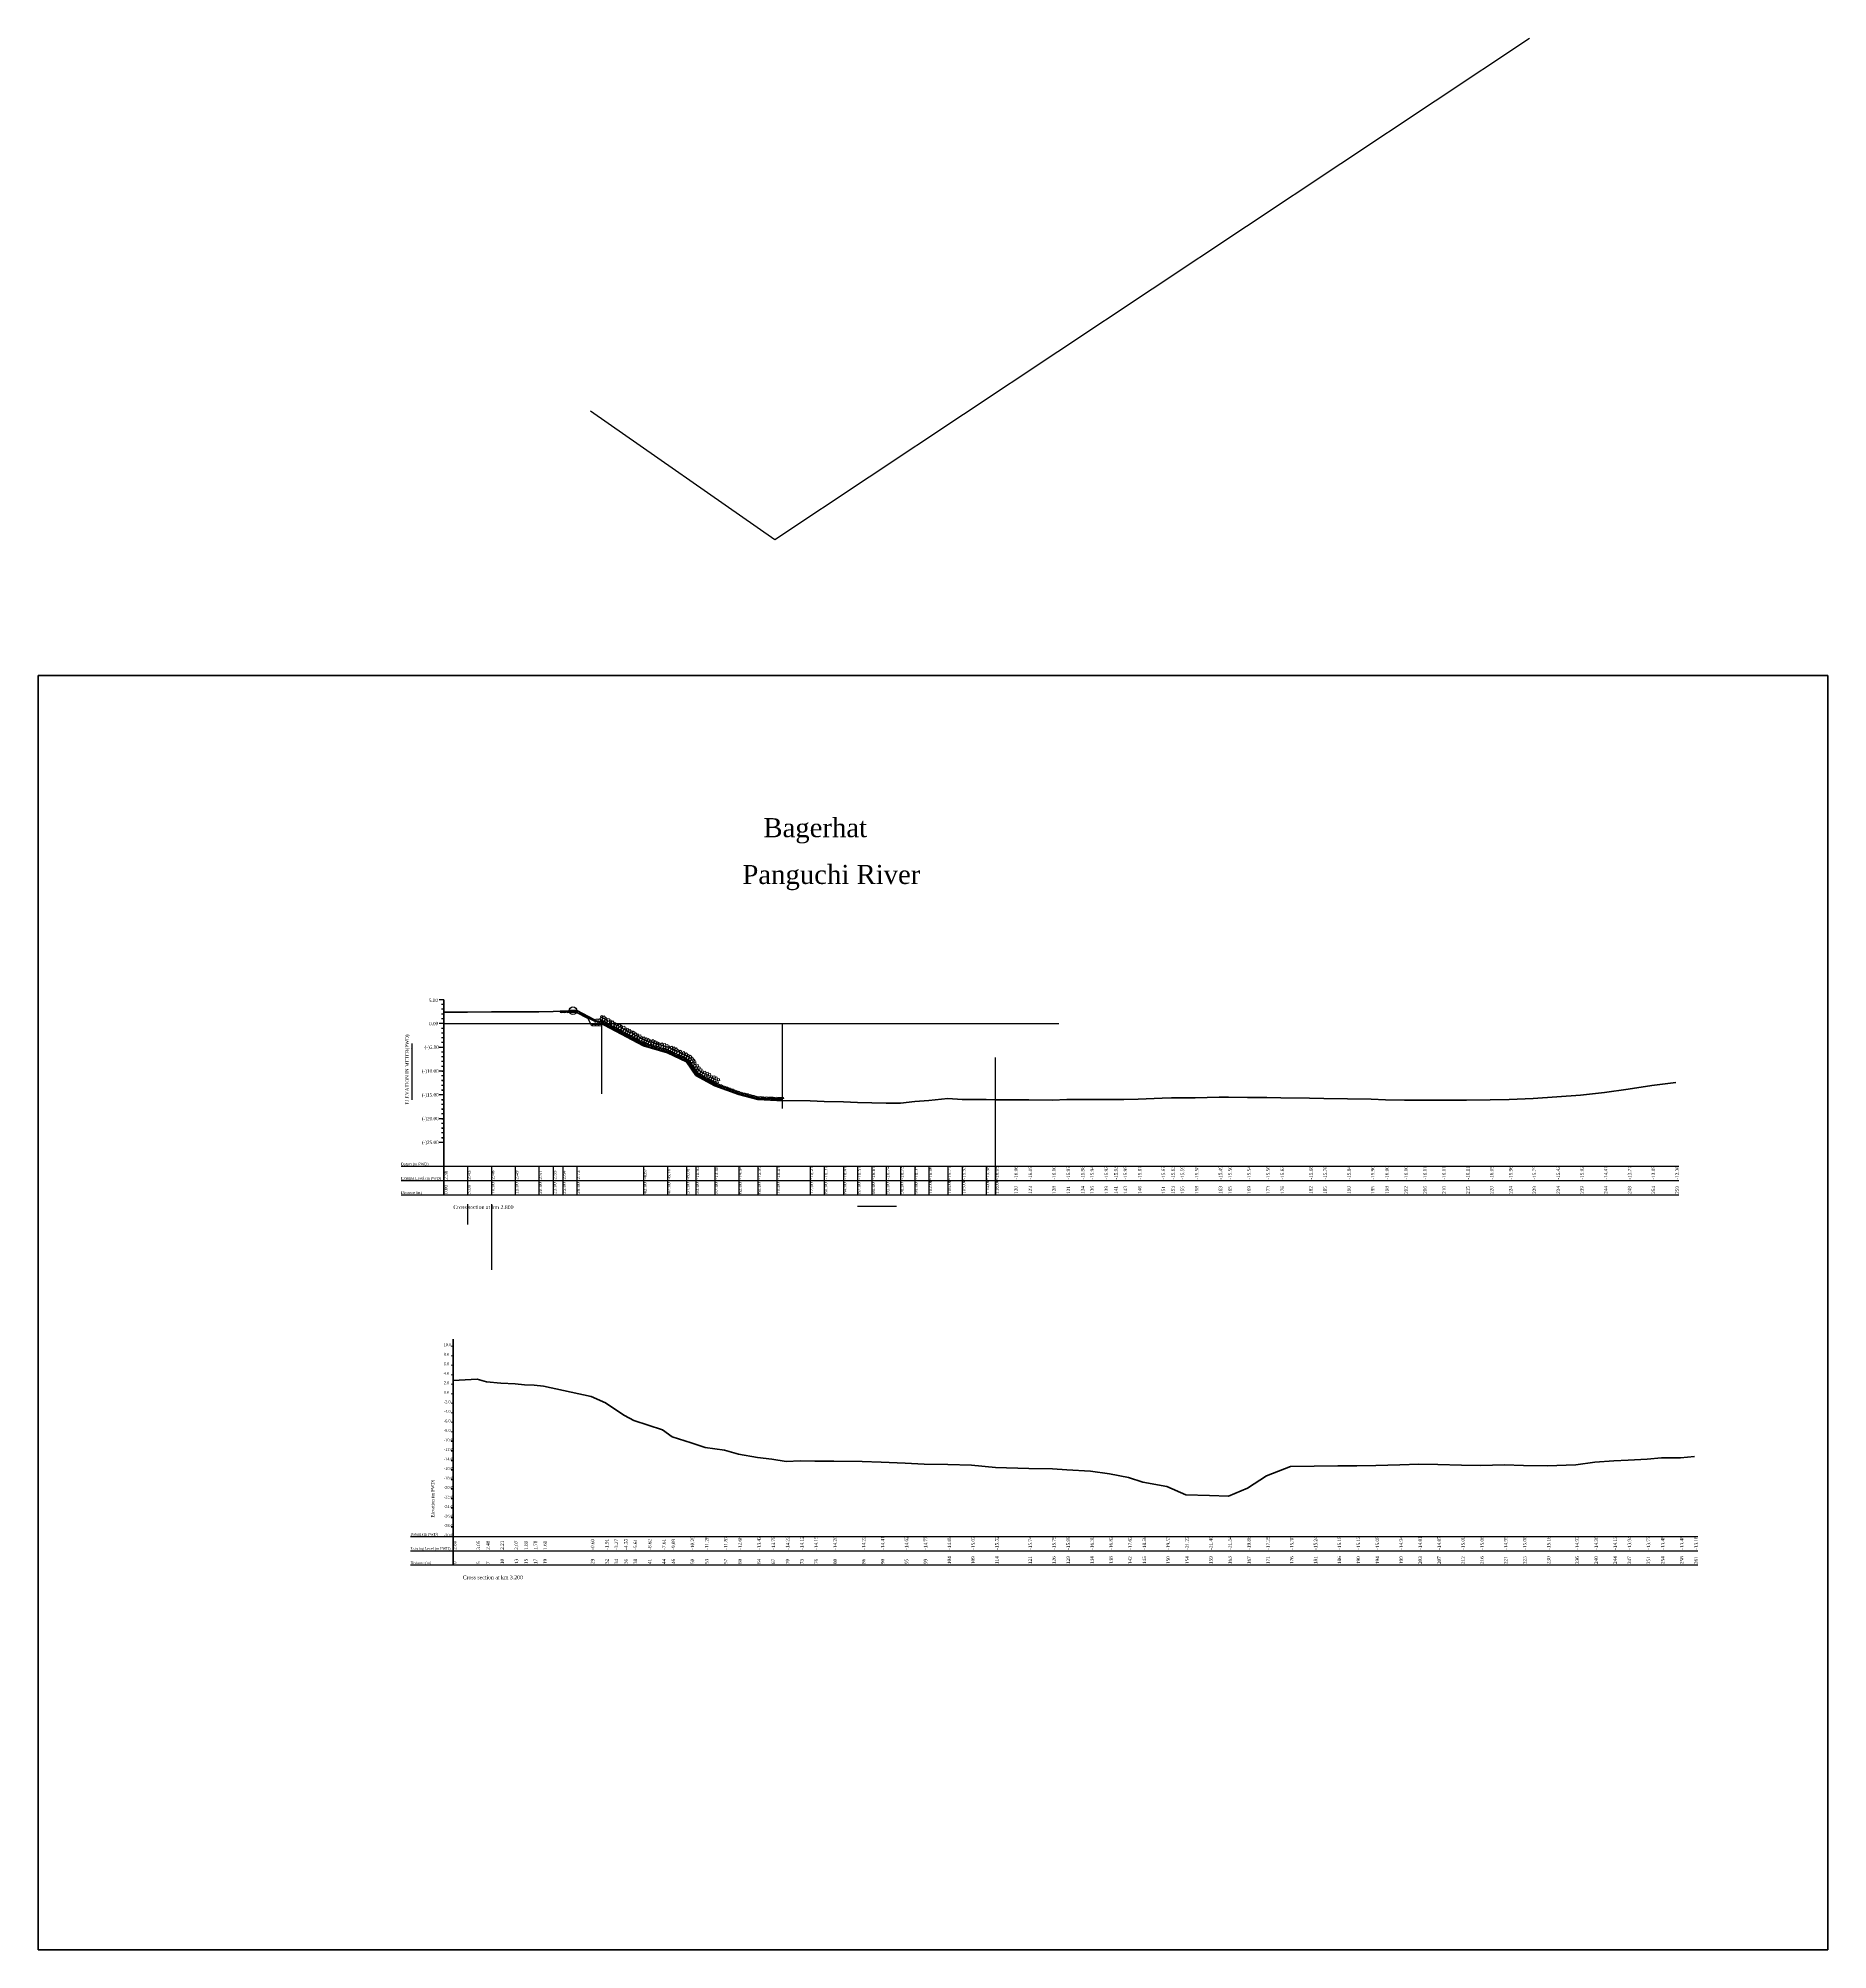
# Model space of a CAD drawing. Header units: metres. Extents: x -2434 to 11656, y -15288 to 8109.
# Drawn here: x 3647.2 to 4023.4, y -12483.2 to -12081.3 of the extents above; entities that cross this region are included whole.
import ezdxf

# ---------------------------------------------------------------- set-up
doc = ezdxf.new("R2010")
doc.units = ezdxf.units.M
doc.layers.add('Boundary', color=1, linetype='Continuous', lineweight=40)
doc.layers.add('LINE', color=7, linetype='Continuous')
doc.styles.get("Standard").update_dxf_attribs({"font": 'times.ttf'})
doc.dimstyles.get("Standard").update_dxf_attribs({"dimtxt": 0.5, "dimasz": 0.4075, "dimexe": 0.364, "dimexo": 0.219, "dimgap": 0.09, "dimtad": 0, "dimdec": 0, "dimlfac": 1000, "dimzin": 0, "dimdsep": 46, "dimtxsty": 'Standard', "dimcen": 0.09, "dimadec": 0, "dimazin": 0, "dimtfac": 1, "dimtdec": 0, "dimtofl": 0, "dimtmove": 0, "dimatfit": 3, "dimfxl": 1, "dimtolj": 1, "dimtzin": 0, "dimarcsym": 0})

msp = doc.modelspace()

# ---------------------------------------------------------------- linework, layer by layer
at = {"color": 0, "lineweight": -2}
for p, q in [((3732.440072, -12283.48989), (3731.440072, -12283.48989)), ((3732.440072, -12284.48989), (3731.940072, -12284.48989)), ((3732.440072, -12285.48989), (3731.940072, -12285.48989)), ((3732.440072, -12322.045188), (3732.440072, -12283.48989)), ((3732.440072, -12288.48989), (3731.440072, -12288.48989)), ((3732.440072, -12286.48989), (3731.940072, -12286.48989)), ((3732.440072, -12287.48989), (3731.940072, -12287.48989)), ((3732.440072, -12289.48989), (3731.940072, -12289.48989)), ((3732.440072, -12293.48989), (3731.440072, -12293.48989)), ((3732.440072, -12290.48989), (3731.940072, -12290.48989)), ((3732.440072, -12291.48989), (3731.940072, -12291.48989)), ((3732.440072, -12292.48989), (3731.940072, -12292.48989)), ((3732.440072, -12294.48989), (3731.940072, -12294.48989)), ((3732.440072, -12295.48989), (3731.940072, -12295.48989)), ((3732.440072, -12296.48989), (3731.940072, -12296.48989)), ((3732.440072, -12297.48989), (3731.940072, -12297.48989)), ((3732.440072, -12298.48989), (3731.440072, -12298.48989)), ((3732.440072, -12299.48989), (3731.940072, -12299.48989)), ((3732.440072, -12300.48989), (3731.940072, -12300.48989)), ((3732.440072, -12301.48989), (3731.940072, -12301.48989)), ((3732.440072, -12303.48989), (3731.440072, -12303.48989)), ((3732.440072, -12302.48989), (3731.940072, -12302.48989)), ((3732.440072, -12304.48989), (3731.940072, -12304.48989)), ((3732.440072, -12305.48989), (3731.940072, -12305.48989)), ((3732.440072, -12308.48989), (3731.440072, -12308.48989)), ((3732.440072, -12306.48989), (3731.940072, -12306.48989)), ((3732.440072, -12307.48989), (3731.940072, -12307.48989)), ((3732.440072, -12309.48989), (3731.940072, -12309.48989)), ((3732.440072, -12313.48989), (3731.440072, -12313.48989)), ((3732.440072, -12310.48989), (3731.940072, -12310.48989)), ((3732.440072, -12311.48989), (3731.940072, -12311.48989)), ((3732.440072, -12312.48989), (3731.940072, -12312.48989)), ((3723.440072, -12318.48989), (3992.090072, -12318.48989)), ((3723.440072, -12321.48989), (3992.090072, -12321.48989)), ((3723.440072, -12324.48989), (3992.090072, -12324.48989)), ((3725.416837, -12396.316405), (3996.066837, -12396.316405)), ((3725.416837, -12399.316405), (3996.066837, -12399.316405)), ((3725.416837, -12402.316405), (3996.066837, -12402.316405))]:
    msp.add_line(p, q, dxfattribs=at)
at = {"color": 0, "lineweight": -3, "ltscale": 0.5}
for p, q in [((3732.440072, -12288.48989), (3861.777427, -12288.48989)), ((3765.601353, -12288.48989), (3765.601353, -12303.281735)), ((3803.601353, -12288.48989), (3803.601353, -12306.331079)), ((3848.440072, -12324.48989), (3848.440072, -12295.654075)), ((3737.440072, -12318.48989), (3737.440072, -12324.48989)), ((3742.440072, -12318.48989), (3742.440072, -12324.48989)), ((3747.440072, -12318.48989), (3747.440072, -12324.48989)), ((3752.440072, -12318.48989), (3752.440072, -12324.48989)), ((3755.440072, -12318.48989), (3755.440072, -12324.48989)), ((3757.440072, -12318.48989), (3757.440072, -12324.48989)), ((3760.440072, -12318.48989), (3760.440072, -12324.48989)), ((3774.440072, -12318.48989), (3774.440072, -12324.48989)), ((3779.440072, -12318.48989), (3779.440072, -12324.48989)), ((3783.440072, -12318.48989), (3783.440072, -12324.48989)), ((3785.440072, -12318.424759), (3785.440072, -12324.48989)), ((3789.440072, -12318.44177), (3789.440072, -12324.48989)), ((3794.440072, -12318.417542), (3794.440072, -12324.48989)), ((3798.440072, -12318.426305), (3798.440072, -12324.48989)), ((3802.440072, -12318.427852), (3802.440072, -12324.48989)), ((3809.440072, -12318.427852), (3809.440072, -12324.48989)), ((3812.440072, -12318.427852), (3812.440072, -12324.48989)), ((3816.440072, -12318.427852), (3816.440072, -12324.48989)), ((3819.440072, -12318.427852), (3819.440072, -12324.48989)), ((3822.440072, -12318.427852), (3822.440072, -12324.48989)), ((3825.440072, -12318.417542), (3825.440072, -12324.48989)), ((3828.440072, -12318.468576), (3828.440072, -12324.48989)), ((3831.440072, -12318.450534), (3831.440072, -12324.48989)), ((3834.440072, -12318.421666), (3834.440072, -12324.48989)), ((3838.440072, -12318.427852), (3838.440072, -12324.48989)), ((3841.440072, -12318.468576), (3841.440072, -12324.48989)), ((3846.440072, -12318.44177), (3846.440072, -12324.48989)), ((3848.440072, -12318.450534), (3848.440072, -12324.48989)), ((3737.440072, -12326.460213), (3737.440072, -12330.727288)), ((3742.440072, -12326.460213), (3742.440072, -12340.252934)), ((3819.440072, -12326.899509), (3827.636897, -12326.899509))]:
    msp.add_line(p, q, dxfattribs=at)
at = {"color": 0, "linetype": 'Continuous', "lineweight": -3, "ltscale": 0.5}
for p, q in [((3760.267199, -12285.76289), (3758.867199, -12285.76289)), ((3763.53012, -12288.936461), (3762.725653, -12287.327527))]:
    msp.add_line(p, q, dxfattribs=at)
at = {"linetype": 'ByBlock', "lineweight": 18, "ltscale": 0.5}
for p, q in [((3758.867199, -12285.76289), (3758.867199, -12286.16289)), ((3759.067199, -12285.76289), (3759.067199, -12286.16289)), ((3759.467199, -12285.76289), (3759.467199, -12285.96289)), ((3759.867199, -12285.76289), (3759.867199, -12285.96289)), ((3760.267199, -12285.76289), (3760.267199, -12285.96289)), ((3760.539171, -12286.122482), (3760.628614, -12285.943597)), ((3760.896942, -12286.301368), (3760.986385, -12286.122482)), ((3761.254713, -12286.480253), (3761.344155, -12286.301368)), ((3761.612484, -12286.659139), (3761.701926, -12286.480253)), ((3761.970254, -12286.838024), (3762.059697, -12286.659139)), ((3762.328025, -12287.01691), (3762.417468, -12286.838024)), ((3762.685796, -12287.195795), (3762.775239, -12287.01691)), ((3763.043567, -12287.374681), (3763.13301, -12287.195795)), ((3763.401338, -12287.553566), (3763.490781, -12287.374681)), ((3763.759109, -12287.732451), (3763.848552, -12287.553566)), ((3764.11688, -12287.911337), (3764.206322, -12287.732451))]:
    msp.add_line(p, q, dxfattribs=at)
at = {"linetype": 'ByBlock', "lineweight": 13, "ltscale": 0.5}
for p, q in [((3760.172772, -12286.16289), (3758.867199, -12286.16289)), ((3760.267199, -12285.96289), (3759.067199, -12285.96289)), ((3760.196379, -12286.06289), (3759.067199, -12286.06289)), ((3762.800188, -12287.476598), (3760.172772, -12286.16289)), ((3764.251353, -12288.090377), (3760.196379, -12286.06289)), ((3764.373986, -12288.03989), (3760.219986, -12285.96289)), ((3764.434554, -12287.846567), (3760.267199, -12285.76289))]:
    msp.add_line(p, q, dxfattribs=at)
at = {"color": 0, "linetype": 'Continuous', "lineweight": 0, "ltscale": 0.5}
for p in [(3763.53012, -12288.936461), (3765.639283, -12288.493759)]:
    msp.add_line(p, (3765.639283, -12288.936461), dxfattribs=at)
at = {"color": 0, "lineweight": -3, "ltscale": 0.5}
msp.add_lwpolyline([(3763.282295, -12159.692621), (3802.042925, -12186.716002), (3960.69108, -12081.324816)], dxfattribs=at)
at = {"linetype": 'ByBlock', "lineweight": 18, "ltscale": 0.5}
for points in [[(3764.251353, -12288.48989), (3764.701353, -12288.48989), (3764.701353, -12288.03989), (3764.251353, -12288.03989)], [(3764.434554, -12288.03989), (3764.884554, -12288.03989), (3764.884554, -12287.58989), (3764.434554, -12287.58989)], [(3764.701353, -12288.48989), (3765.151353, -12288.48989), (3765.151353, -12288.03989), (3764.701353, -12288.03989)], [(3764.884554, -12288.03989), (3765.334554, -12288.03989), (3765.334554, -12287.58989), (3764.884554, -12287.58989)], [(3765.151353, -12288.48989), (3765.601353, -12288.48989), (3765.601353, -12288.03989), (3765.151353, -12288.03989)]]:
    msp.add_lwpolyline(points, close=True, dxfattribs=at)
at = {"color": 0, "linetype": 'Continuous', "lineweight": 0, "ltscale": 0.5}
for centre in [(3757.208225, -12285.889276), (3757.208225, -12286.105395), (3757.867374, -12285.886237), (3757.870961, -12286.10326), (3758.52724, -12286.100635), (3758.528651, -12285.882689)]:
    msp.add_ellipse(centre, major_axis=(-0.332673, 0.007297), ratio=0.3297157707, dxfattribs=at)
at = {"color": 0, "linetype": 'Continuous', "lineweight": 13, "ltscale": 0.5}
for centre, major_axis in [((3763.984419, -12288.821726), (0.332472, -0.013683)), ((3763.984932, -12288.601638), (0.332472, -0.013683)), ((3764.645319, -12288.82396), (0.332472, -0.013683)), ((3764.645832, -12288.603873), (0.332472, -0.013683)), ((3765.301982, -12288.820295), (-0.332673, 0.007297)), ((3765.306986, -12288.600208), (-0.332673, 0.007297))]:
    msp.add_ellipse(centre, major_axis=major_axis, ratio=0.3297157707, dxfattribs=at)
at = {"color": 0, "linetype": 'ByBlock', "lineweight": 15, "ltscale": 0.5}
for centre, major_axis in [((3765.641772, -12287.932297), (0.298342, -0.147366)), ((3765.89942, -12288.286084), (0.298342, -0.147366)), ((3765.89942, -12288.52912), (0.298342, -0.147366)), ((3766.232356, -12288.238895), (0.298342, -0.147366)), ((3766.490003, -12288.592681), (0.298342, -0.147366)), ((3766.490003, -12288.835717), (0.298342, -0.147366)), ((3766.827107, -12288.531257), (0.298342, -0.147366)), ((3767.082671, -12288.904076), (0.298342, -0.147366)), ((3767.082671, -12289.147112), (0.298342, -0.147366)), ((3767.412351, -12288.84333), (0.298342, -0.147366)), ((3767.667914, -12289.216149), (0.298342, -0.147366)), ((3767.667914, -12289.459185), (0.298342, -0.147366)), ((3768.002023, -12289.15801), (0.298342, -0.147366)), ((3768.257586, -12289.530829), (0.298342, -0.147366)), ((3768.257586, -12289.773865), (0.298342, -0.147366)), ((3768.593257, -12289.473368), (0.298342, -0.147366)), ((3768.850254, -12289.839408), (0.298342, -0.147366)), ((3769.185925, -12289.781947), (0.298342, -0.147366)), ((3768.843871, -12290.069304), (0.298342, -0.147366)), ((3769.424816, -12290.391127), (0.298342, -0.147366)), ((3769.431199, -12290.161231), (0.298342, -0.147366)), ((3769.76687, -12290.10377), (0.298342, -0.147366)), ((3770.009538, -12290.691155), (0.298342, -0.147366)), ((3770.015921, -12290.461259), (0.298342, -0.147366)), ((3770.351592, -12290.403798), (0.298342, -0.147366)), ((3770.596344, -12291.000829), (0.298342, -0.147366)), ((3770.602727, -12290.770933), (0.298342, -0.147366)), ((3770.938398, -12290.713472), (0.298342, -0.147366)), ((3771.175726, -12291.306801), (0.298342, -0.147366)), ((3771.182109, -12291.076905), (0.298342, -0.147366)), ((3771.51778, -12291.019444), (0.298342, -0.147366)), ((3771.755108, -12291.618144), (0.298342, -0.147366)), ((3771.76149, -12291.388247), (0.298342, -0.147366)), ((3772.10133, -12291.337356), (0.298342, -0.147366)), ((3772.343998, -12291.926514), (0.298342, -0.147366)), ((3772.35038, -12291.696618), (0.298342, -0.147366)), ((3772.69022, -12291.645727), (0.298342, -0.147366)), ((3772.929371, -12292.234468), (0.298342, -0.147366)), ((3772.935754, -12292.004571), (0.298342, -0.147366)), ((3773.275594, -12291.95368), (0.298342, -0.147366)), ((3773.51722, -12292.545289), (0.298342, -0.147366)), ((3773.523602, -12292.315393), (0.298342, -0.147366)), ((3773.863442, -12292.264502), (0.298342, -0.147366)), ((3774.099467, -12292.856788), (0.298342, -0.147366)), ((3774.105849, -12292.626892), (0.298342, -0.147366)), ((3774.462362, -12292.542682), (0.298342, -0.147366)), ((3774.701774, -12292.869667), (0.298342, -0.147366)), ((3774.701774, -12293.112964), (0.298342, -0.147366)), ((3775.058286, -12292.765486), (0.298342, -0.147366)), ((3775.31671, -12293.072108), (0.319369, -0.093426)), ((3775.31671, -12293.315405), (0.319369, -0.093426)), ((3775.677651, -12292.972151), (0.319369, -0.093426)), ((3775.95601, -12293.263993), (0.319369, -0.093426)), ((3775.95601, -12293.507289), (0.319369, -0.093426)), ((3776.316951, -12293.164035), (0.319369, -0.093426)), ((3776.592574, -12293.455877), (0.319369, -0.093426)), ((3776.592574, -12293.699174), (0.319369, -0.093426)), ((3776.953515, -12293.35592), (0.319369, -0.093426)), ((3777.227836, -12293.648126), (0.319369, -0.093426)), ((3777.227836, -12293.891423), (0.319369, -0.093426)), ((3777.588777, -12293.548169), (0.319369, -0.093426)), ((3777.864009, -12293.83902), (0.319369, -0.093426)), ((3778.224951, -12293.739063), (0.319369, -0.093426)), ((3777.864009, -12294.082316), (0.319369, -0.093426)), ((3778.497578, -12294.022144), (0.319369, -0.093426)), ((3778.497578, -12294.265441), (0.319369, -0.093426)), ((3778.858519, -12293.922187), (0.319369, -0.093426)), ((3779.142088, -12294.221641), (0.319369, -0.093426)), ((3779.142088, -12294.464938), (0.319369, -0.093426)), ((3779.491827, -12294.121006), (0.319369, -0.093426)), ((3779.76298, -12294.458606), (0.30744, -0.127301)), ((3779.76298, -12294.701903), (0.30744, -0.127301)), ((3780.086016, -12294.37643), (0.30744, -0.127301)), ((3780.363854, -12294.739446), (0.30744, -0.127301)), ((3780.363854, -12294.982742), (0.30744, -0.127301)), ((3780.68689, -12294.657269), (0.30744, -0.127301)), ((3780.960169, -12295.016791), (0.30744, -0.127301)), ((3780.960169, -12295.260088), (0.30744, -0.127301)), ((3781.283205, -12294.934615), (0.30744, -0.127301)), ((3781.55974, -12295.303627), (0.30744, -0.127301)), ((3781.55974, -12295.546924), (0.30744, -0.127301)), ((3781.882777, -12295.221451), (0.30744, -0.127301)), ((3782.149542, -12295.591349), (0.30744, -0.127301)), ((3782.149542, -12295.834646), (0.30744, -0.127301)), ((3782.479352, -12295.507765), (0.30744, -0.127301)), ((3782.762009, -12295.863741), (0.30744, -0.127301)), ((3782.762009, -12296.107038), (0.30744, -0.127301)), ((3783.091819, -12295.780157), (0.30744, -0.127301)), ((3783.360929, -12296.149482), (0.30744, -0.127301)), ((3783.360929, -12296.392779), (0.30744, -0.127301)), ((3783.690739, -12296.065898), (0.30744, -0.127301)), ((3783.757098, -12296.83035), (0.197465, -0.267829)), ((3783.841504, -12296.56312), (0.197465, -0.267829)), ((3784.072579, -12296.497212), (0.197465, -0.267829)), ((3784.141615, -12297.364185), (0.197465, -0.267829)), ((3784.226022, -12297.096955), (0.197465, -0.267829)), ((3784.457097, -12297.031047), (0.197465, -0.267829)), ((3784.530822, -12297.910117), (0.197465, -0.267829)), ((3784.615228, -12297.642886), (0.197465, -0.267829)), ((3784.846304, -12297.576978), (0.197465, -0.267829)), ((3784.918466, -12298.456152), (0.197465, -0.267829)), ((3785.002872, -12298.188922), (0.197465, -0.267829)), ((3785.233948, -12298.123014), (0.197465, -0.267829)), ((3785.30116, -12299.00224), (0.197465, -0.267829)), ((3785.385566, -12298.73501), (0.197465, -0.267829)), ((3785.609608, -12298.656067), (0.197465, -0.267829)), ((3785.753581, -12299.459008), (0.287521, -0.167501)), ((3785.77859, -12299.226609), (0.287521, -0.167501)), ((3786.022301, -12299.119508), (0.287521, -0.167501)), ((3786.355888, -12299.77911), (0.287521, -0.167501)), ((3786.380897, -12299.546711), (0.287521, -0.167501)), ((3786.624607, -12299.439611), (0.287521, -0.167501)), ((3786.941522, -12300.093686), (0.287521, -0.167501)), ((3786.966531, -12299.861287), (0.287521, -0.167501)), ((3787.210241, -12299.754186), (0.287521, -0.167501)), ((3787.53432, -12300.411911), (0.287521, -0.167501)), ((3787.54943, -12300.175914), (0.287521, -0.167501)), ((3787.79314, -12300.068814), (0.287521, -0.167501)), ((3788.108621, -12300.738792), (0.287521, -0.167501)), ((3788.123731, -12300.502796), (0.287521, -0.167501)), ((3788.367441, -12300.395695), (0.287521, -0.167501)), ((3788.701289, -12301.053316), (0.287521, -0.167501)), ((3788.716399, -12300.817319), (0.287521, -0.167501)), ((3788.954117, -12300.694523), (0.287521, -0.167501)), ((3789.287835, -12301.361686), (0.287521, -0.167501)), ((3789.302945, -12301.12569), (0.287521, -0.167501)), ((3789.540663, -12301.002894), (0.287521, -0.167501)), ((3789.89063, -12301.618274), (0.314944, -0.107401)), ((3789.897924, -12301.402769), (0.314944, -0.107401)), ((3790.146975, -12301.264383), (0.314944, -0.107401)), ((3790.517295, -12301.845563), (0.314944, -0.107401)), ((3790.524589, -12301.630058), (0.314944, -0.107401)), ((3790.77364, -12301.491672), (0.314944, -0.107401)), ((3791.151384, -12301.865846), (0.314944, -0.107401)), ((3791.400435, -12301.72746), (0.314944, -0.107401)), ((3792.015767, -12301.960276), (0.314944, -0.107401)), ((3791.14409, -12302.081351), (0.314944, -0.107401)), ((3791.770755, -12302.321467), (0.314944, -0.107401)), ((3791.778049, -12302.105962), (0.314944, -0.107401)), ((3792.388953, -12302.551989), (0.314944, -0.107401)), ((3792.396247, -12302.336484), (0.314944, -0.107401)), ((3792.633965, -12302.190798), (0.314944, -0.107401)), ((3793.014315, -12302.780008), (0.314944, -0.107401)), ((3793.021609, -12302.564503), (0.314944, -0.107401)), ((3793.256853, -12302.410474), (0.314944, -0.107401)), ((3793.634727, -12303.015275), (0.314944, -0.107401)), ((3793.642022, -12302.79977), (0.314944, -0.107401)), ((3793.877265, -12302.645741), (0.314944, -0.107401)), ((3794.254619, -12303.246892), (0.314944, -0.107401)), ((3794.261913, -12303.031387), (0.314944, -0.107401)), ((3794.497157, -12302.877358), (0.314944, -0.107401)), ((3794.884931, -12303.431111), (0.314944, -0.107401)), ((3794.892225, -12303.215606), (0.314944, -0.107401)), ((3795.127469, -12303.061577), (0.314944, -0.107401)), ((3795.525827, -12303.602448), (0.325786, -0.067738)), ((3795.533121, -12303.386943), (0.325786, -0.067738)), ((3795.768365, -12303.232914), (0.325786, -0.067738)), ((3796.16613, -12303.772779), (0.318333, -0.096897)), ((3796.177722, -12303.541475), (0.318333, -0.096897)), ((3796.412966, -12303.387446), (0.318333, -0.096897)), ((3796.801912, -12303.937966), (0.318333, -0.096897)), ((3796.813505, -12303.706662), (0.318333, -0.096897)), ((3797.053177, -12303.564991), (0.318333, -0.096897)), ((3797.436523, -12304.113061), (0.318333, -0.096897)), ((3797.448116, -12303.881757), (0.318333, -0.096897)), ((3797.687788, -12303.740086), (0.318333, -0.096897)), ((3798.085331, -12304.28341), (0.318333, -0.096897)), ((3798.096924, -12304.052106), (0.318333, -0.096897)), ((3798.336596, -12303.910435), (0.318333, -0.096897)), ((3798.73153, -12304.387266), (0.33244, -0.01444)), ((3798.743123, -12304.155962), (0.33244, -0.01444)), ((3798.978367, -12303.963191), (0.33244, -0.01444)), ((3799.392192, -12304.422618), (0.33244, -0.01444)), ((3799.403785, -12304.191314), (0.33244, -0.01444)), ((3799.639029, -12303.998544), (0.33244, -0.01444)), ((3800.070439, -12304.452079), (0.33244, -0.01444)), ((3800.082032, -12304.220775), (0.33244, -0.01444)), ((3800.317275, -12304.028004), (0.33244, -0.01444)), ((3800.736962, -12304.475647), (0.33244, -0.01444)), ((3800.748555, -12304.244343), (0.33244, -0.01444)), ((3800.983798, -12304.051572), (0.33244, -0.01444)), ((3801.399968, -12304.505681), (0.33244, -0.01444)), ((3801.411561, -12304.274377), (0.33244, -0.01444)), ((3801.644851, -12304.075454), (0.33244, -0.01444)), ((3802.045781, -12304.527998), (0.33244, -0.01444)), ((3802.057374, -12304.296694), (0.33244, -0.01444)), ((3802.290663, -12304.097771), (0.33244, -0.01444)), ((3802.694329, -12304.560274), (0.33244, -0.01444)), ((3802.705922, -12304.32897), (0.33244, -0.01444)), ((3802.939211, -12304.130047), (0.33244, -0.01444)), ((3803.363848, -12304.553913), (0.33244, -0.01444)), ((3803.375441, -12304.322609), (0.33244, -0.01444)), ((3803.608731, -12304.123685), (0.33244, -0.01444))]:
    msp.add_ellipse(centre, major_axis=major_axis, ratio=0.3297157707, dxfattribs=at)
at = {"layer": 'Boundary', "color": 0, "linetype": 'ByBlock', "lineweight": 18, "ltscale": 0.5}
for p, q in [((3732.040072, -12284.48989), (3732.440072, -12284.48989)), ((3732.040072, -12286.48989), (3732.440072, -12286.48989)), ((3732.040072, -12288.48989), (3732.440072, -12288.48989)), ((3732.040072, -12290.48989), (3732.440072, -12290.48989)), ((3732.040072, -12292.48989), (3732.440072, -12292.48989)), ((3732.040072, -12294.48989), (3732.440072, -12294.48989)), ((3732.040072, -12296.48989), (3732.440072, -12296.48989)), ((3734.016837, -12356.316405), (3734.416837, -12356.316405)), ((3734.016837, -12358.316405), (3734.416837, -12358.316405)), ((3734.016837, -12360.316405), (3734.416837, -12360.316405)), ((3734.016837, -12362.316405), (3734.416837, -12362.316405)), ((3734.016837, -12364.316405), (3734.416837, -12364.316405)), ((3734.016837, -12366.316405), (3734.416837, -12366.316405)), ((3734.016837, -12368.316405), (3734.416837, -12368.316405)), ((3734.016837, -12370.316405), (3734.416837, -12370.316405)), ((3734.016837, -12372.316405), (3734.416837, -12372.316405)), ((3734.016837, -12374.316405), (3734.416837, -12374.316405))]:
    msp.add_line(p, q, dxfattribs=at)
at = {"layer": 'Boundary', "color": 7, "linetype": 'ByBlock', "ltscale": 0.5}
for p, q in [((3732.440072, -12324.48989), (3732.440072, -12283.48989)), ((3732.040072, -12298.48989), (3732.440072, -12298.48989)), ((3732.040072, -12300.48989), (3732.440072, -12300.48989)), ((3981.440072, -12302.25989), (3986.440072, -12301.53989)), ((3986.440072, -12301.53989), (3991.440072, -12300.86989)), ((3732.040072, -12302.48989), (3732.440072, -12302.48989)), ((3732.040072, -12304.48989), (3732.440072, -12304.48989)), ((3848.440072, -12304.53989), (3852.440072, -12304.54989)), ((3852.440072, -12304.54989), (3855.440072, -12304.53989)), ((3855.440072, -12304.53989), (3860.440072, -12304.58989)), ((3860.440072, -12304.58989), (3863.440072, -12304.45989)), ((3863.440072, -12304.45989), (3866.440072, -12304.46989)), ((3866.440072, -12304.46989), (3868.440072, -12304.42989)), ((3868.440072, -12304.42989), (3871.440072, -12304.41989)), ((3871.440072, -12304.41989), (3873.440072, -12304.41989)), ((3873.440072, -12304.41989), (3875.440072, -12304.43989)), ((3875.440072, -12304.43989), (3878.440072, -12304.35989)), ((3878.440072, -12304.35989), (3883.440072, -12304.15989)), ((3883.440072, -12304.15989), (3885.440072, -12304.11989)), ((3885.440072, -12304.11989), (3887.440072, -12304.07989)), ((3887.440072, -12304.07989), (3890.440072, -12304.06989)), ((3890.440072, -12304.06989), (3895.440072, -12303.97989)), ((3895.440072, -12303.97989), (3897.440072, -12303.98989)), ((3897.440072, -12303.98989), (3901.440072, -12304.02989)), ((3901.440072, -12304.02989), (3905.440072, -12304.04989)), ((3905.440072, -12304.04989), (3908.440072, -12304.11989)), ((3908.440072, -12304.11989), (3914.440072, -12304.16989)), ((3914.440072, -12304.16989), (3917.440072, -12304.26989)), ((3917.440072, -12304.26989), (3922.440072, -12304.32989)), ((3922.440072, -12304.32989), (3927.440072, -12304.38989)), ((3927.440072, -12304.38989), (3930.440072, -12304.48989)), ((3930.440072, -12304.48989), (3934.440072, -12304.58989)), ((3934.440072, -12304.58989), (3938.440072, -12304.59989)), ((3938.440072, -12304.59989), (3942.440072, -12304.59989)), ((3942.440072, -12304.59989), (3947.440072, -12304.59989)), ((3947.440072, -12304.59989), (3952.440072, -12304.53989)), ((3952.440072, -12304.53989), (3956.440072, -12304.44989)), ((3956.440072, -12304.44989), (3961.440072, -12304.23989)), ((3961.440072, -12304.23989), (3966.440072, -12303.91989)), ((3966.440072, -12303.91989), (3971.440072, -12303.50989)), ((3971.440072, -12303.50989), (3976.440072, -12302.95989)), ((3976.440072, -12302.95989), (3981.440072, -12302.25989)), ((3732.040072, -12306.48989), (3732.440072, -12306.48989)), ((3732.040072, -12308.48989), (3732.440072, -12308.48989)), ((3732.040072, -12310.48989), (3732.440072, -12310.48989)), ((3732.040072, -12312.48989), (3732.440072, -12312.48989)), ((3734.416837, -12402.316405), (3734.416837, -12354.860545)), ((3734.416837, -12363.515405), (3739.416837, -12363.265405)), ((3739.416837, -12363.265405), (3741.416837, -12363.835405)), ((3741.416837, -12363.835405), (3744.416837, -12364.105405)), ((3744.416837, -12364.105405), (3747.416837, -12364.245405)), ((3747.416837, -12364.245405), (3749.416837, -12364.425405)), ((3749.416837, -12364.425405), (3751.416837, -12364.535405)), ((3751.416837, -12364.535405), (3753.416837, -12364.719405)), ((3753.416837, -12364.719405), (3763.416837, -12366.917405)), ((3763.416837, -12366.917405), (3766.416837, -12368.226405)), ((3766.416837, -12368.226405), (3768.416837, -12369.586405)), ((3768.416837, -12369.586405), (3770.416837, -12370.866405)), ((3770.416837, -12370.866405), (3772.416837, -12371.926405)), ((3772.416837, -12371.926405), (3775.416837, -12372.936405)), ((3775.416837, -12372.936405), (3778.416837, -12373.926405)), ((3778.416837, -12373.926405), (3780.416837, -12375.406405)), ((3734.016837, -12376.316405), (3734.416837, -12376.316405)), ((3780.416837, -12375.406405), (3784.416837, -12376.606405)), ((3784.416837, -12376.606405), (3787.416837, -12377.596405)), ((3787.416837, -12377.596405), (3791.416837, -12378.186405)), ((3734.016837, -12378.316405), (3734.416837, -12378.316405)), ((3734.016837, -12380.316405), (3734.416837, -12380.316405)), ((3791.416837, -12378.186405), (3794.416837, -12378.996405)), ((3794.416837, -12378.996405), (3798.416837, -12379.736405)), ((3798.416837, -12379.736405), (3801.416837, -12380.066405)), ((3801.416837, -12380.066405), (3804.416837, -12380.536405)), ((3804.416837, -12380.536405), (3807.416837, -12380.436405)), ((3807.416837, -12380.436405), (3810.416837, -12380.466405)), ((3810.416837, -12380.466405), (3814.416837, -12380.516405)), ((3814.416837, -12380.516405), (3820.416837, -12380.536405)), ((3820.416837, -12380.536405), (3824.416837, -12380.726405)), ((3824.416837, -12380.726405), (3829.416837, -12380.936405)), ((3829.416837, -12380.936405), (3833.416837, -12381.086405)), ((3833.416837, -12381.086405), (3838.416837, -12381.206405)), ((3838.416837, -12381.206405), (3843.416837, -12381.336405)), ((3843.416837, -12381.336405), (3848.416837, -12381.836405)), ((3848.416837, -12381.836405), (3855.416837, -12382.056405)), ((3855.416837, -12382.056405), (3860.416837, -12382.066405)), ((3860.416837, -12382.066405), (3863.416837, -12382.296405)), ((3905.416837, -12383.566405), (3910.416837, -12381.616405)), ((3910.416837, -12381.616405), (3915.416837, -12381.556405)), ((3915.416837, -12381.556405), (3920.416837, -12381.466405)), ((3920.416837, -12381.466405), (3924.416837, -12381.436405)), ((3924.416837, -12381.436405), (3928.416837, -12381.366405)), ((3928.416837, -12381.366405), (3933.416837, -12381.256405)), ((3933.416837, -12381.256405), (3937.416837, -12381.126405)), ((3937.416837, -12381.126405), (3941.416837, -12381.186405)), ((3941.416837, -12381.186405), (3946.416837, -12381.316405)), ((3946.416837, -12381.316405), (3950.416837, -12381.376405)), ((3950.416837, -12381.376405), (3955.416837, -12381.266405)), ((3955.416837, -12381.266405), (3959.416837, -12381.376405)), ((3959.416837, -12381.376405), (3964.416837, -12381.496405)), ((3964.416837, -12381.496405), (3970.416837, -12381.246405)), ((3970.416837, -12381.246405), (3974.416837, -12380.676405)), ((3974.416837, -12380.676405), (3978.416837, -12380.446405)), ((3978.416837, -12380.446405), (3981.416837, -12380.256405)), ((3981.416837, -12380.256405), (3985.416837, -12380.086405)), ((3985.416837, -12380.086405), (3988.416837, -12379.796405)), ((3988.416837, -12379.796405), (3992.416837, -12379.776405)), ((3992.416837, -12379.776405), (3995.416837, -12379.496405)), ((3734.016837, -12382.316405), (3734.416837, -12382.316405)), ((3734.016837, -12384.316405), (3734.416837, -12384.316405)), ((3863.416837, -12382.296405), (3868.416837, -12382.616405)), ((3868.416837, -12382.616405), (3872.416837, -12383.136405)), ((3872.416837, -12383.136405), (3876.416837, -12383.936405)), ((3876.416837, -12383.936405), (3879.416837, -12384.896405)), ((3879.416837, -12384.896405), (3884.416837, -12385.846405)), ((3884.416837, -12385.846405), (3888.416837, -12387.536405)), ((3901.416837, -12386.196405), (3905.416837, -12383.566405)), ((3734.016837, -12386.316405), (3734.416837, -12386.316405)), ((3734.016837, -12388.316405), (3734.416837, -12388.316405)), ((3888.416837, -12387.536405), (3893.416837, -12387.716405)), ((3893.416837, -12387.716405), (3897.416837, -12387.856405)), ((3897.416837, -12387.856405), (3901.416837, -12386.196405)), ((3734.016837, -12390.316405), (3734.416837, -12390.316405)), ((3734.016837, -12392.316405), (3734.416837, -12392.316405)), ((3734.016837, -12394.316405), (3734.416837, -12394.316405))]:
    msp.add_line(p, q, dxfattribs=at)
at = {"layer": 'Boundary', "color": 3, "linetype": 'ByBlock', "ltscale": 0.5}
for p, q in [((3732.440072, -12286.11389), (3737.440072, -12286.06389)), ((3737.440072, -12286.06389), (3742.440072, -12286.01389)), ((3742.440072, -12286.01389), (3747.440072, -12286.00389)), ((3747.440072, -12286.00389), (3752.440072, -12285.98389)), ((3752.440072, -12285.98389), (3755.440072, -12285.94389)), ((3755.440072, -12285.94389), (3757.440072, -12285.85389)), ((3757.440072, -12285.85389), (3760.440072, -12285.76289)), ((3760.440072, -12285.76289), (3774.440072, -12293.15989)), ((3774.440072, -12293.15989), (3779.440072, -12294.66989)), ((3779.440072, -12294.66989), (3783.440072, -12296.54989)), ((3783.440072, -12296.54989), (3785.440072, -12299.40989)), ((3785.440072, -12299.40989), (3789.440072, -12301.56989)), ((3789.440072, -12301.56989), (3794.440072, -12303.42989)), ((3794.440072, -12303.42989), (3798.440072, -12304.47989)), ((3798.440072, -12304.47989), (3802.440072, -12304.65989)), ((3802.440072, -12304.65989), (3809.440072, -12304.75989)), ((3809.440072, -12304.75989), (3812.440072, -12304.85989)), ((3812.440072, -12304.85989), (3816.440072, -12304.95989)), ((3816.440072, -12304.95989), (3819.440072, -12305.05989)), ((3819.440072, -12305.05989), (3822.440072, -12305.15989)), ((3822.440072, -12305.15989), (3825.440072, -12305.22989)), ((3825.440072, -12305.22989), (3828.440072, -12305.21989)), ((3828.440072, -12305.21989), (3831.440072, -12304.83989)), ((3831.440072, -12304.83989), (3834.440072, -12304.64989)), ((3834.440072, -12304.64989), (3838.440072, -12304.25989)), ((3838.440072, -12304.25989), (3841.440072, -12304.41989)), ((3841.440072, -12304.41989), (3846.440072, -12304.46989)), ((3846.440072, -12304.46989), (3848.440072, -12304.53989))]:
    msp.add_line(p, q, dxfattribs=at)
at = {"layer": 'Boundary', "color": 7, "linetype": 'ByBlock', "ltscale": 0.5}
msp.add_lwpolyline([(3647.167647, -12215.308922), (4023.407633, -12215.308922), (4023.407633, -12483.213007), (3647.167647, -12483.213007)], close=True, dxfattribs=at)
at = {"layer": 'LINE', "color": 0, "linetype": 'ByBlock', "lineweight": 18, "ltscale": 0.5}
for points in [[(3765.860908, -12287.41622), (3765.496229, -12287.152575), (3765.232584, -12287.517254), (3765.597263, -12287.7809), (3765.860908, -12287.41622)], [(3765.406744, -12286.984194), (3765.634183, -12287.250223), (3765.900212, -12287.022784), (3765.672774, -12286.756755), (3765.406744, -12286.984194)], [(3765.825757, -12287.434362), (3765.774025, -12287.881379), (3766.221042, -12287.93311), (3766.272773, -12287.486094), (3765.825757, -12287.434362)], [(3766.085011, -12287.468798), (3766.445129, -12287.198955), (3766.175286, -12286.838837), (3765.815168, -12287.10868), (3766.085011, -12287.468798)], [(3766.495721, -12288.286345), (3766.855839, -12288.016503), (3766.585997, -12287.656385), (3766.225878, -12287.926227), (3766.495721, -12288.286345)], [(3766.258117, -12287.456881), (3766.485556, -12287.72291), (3766.751585, -12287.495472), (3766.524147, -12287.229442), (3766.258117, -12287.456881)], [(3766.821162, -12287.956503), (3767.266284, -12287.890423), (3767.200203, -12287.445301), (3766.755081, -12287.511382), (3766.821162, -12287.956503)], [(3766.870955, -12287.950169), (3766.770617, -12288.38884), (3767.209288, -12288.489178), (3767.309626, -12288.050507), (3766.870955, -12287.950169)], [(3767.805522, -12288.428462), (3767.440843, -12288.164816), (3767.177197, -12288.529496), (3767.541877, -12288.793141), (3767.805522, -12288.428462)], [(3767.219637, -12287.900545), (3767.447076, -12288.166575), (3767.713105, -12287.939136), (3767.485666, -12287.673107), (3767.219637, -12287.900545)], [(3767.871041, -12288.527707), (3768.23116, -12288.257865), (3767.961317, -12287.897746), (3767.601199, -12288.167589), (3767.871041, -12288.527707)], [(3767.764767, -12288.514076), (3767.713035, -12288.961093), (3768.160052, -12289.012824), (3768.211783, -12288.565808), (3767.764767, -12288.514076)], [(3768.432686, -12289.30844), (3768.792805, -12289.038597), (3768.522962, -12288.678479), (3768.162844, -12288.948322), (3768.432686, -12289.30844)], [(3768.469332, -12288.731997), (3768.660739, -12288.438973), (3768.367715, -12288.247566), (3768.176307, -12288.54059), (3768.469332, -12288.731997)], [(3768.564753, -12288.696344), (3768.792191, -12288.962373), (3769.058221, -12288.734934), (3768.830782, -12288.468905), (3768.564753, -12288.696344)], [(3769.275414, -12289.134106), (3768.910734, -12288.87046), (3768.647089, -12289.23514), (3769.011769, -12289.498785), (3769.275414, -12289.134106)], [(3769.339431, -12289.197633), (3769.699549, -12288.927791), (3769.429707, -12288.567673), (3769.069588, -12288.837515), (3769.339431, -12289.197633)], [(3769.248048, -12289.20705), (3769.196316, -12289.654066), (3769.643333, -12289.705798), (3769.695064, -12289.258781), (3769.248048, -12289.20705)], [(3769.546709, -12289.061345), (3769.774148, -12289.327375), (3770.040177, -12289.099936), (3769.812739, -12288.833907), (3769.546709, -12289.061345)], [(3769.908395, -12290.066698), (3770.268513, -12289.796855), (3769.998671, -12289.436737), (3769.638553, -12289.70658), (3769.908395, -12290.066698)], [(3770.092113, -12289.564055), (3770.537234, -12289.497975), (3770.471154, -12289.052853), (3770.026032, -12289.118934), (3770.092113, -12289.564055)], [(3770.420759, -12289.607586), (3770.648198, -12289.873615), (3770.914227, -12289.646176), (3770.686789, -12289.380147), (3770.420759, -12289.607586)], [(3771.069681, -12290.123319), (3771.429799, -12289.853476), (3771.159957, -12289.493358), (3770.799838, -12289.7632), (3771.069681, -12290.123319)], [(3770.276672, -12289.78647), (3770.176334, -12290.225142), (3770.615005, -12290.32548), (3770.715343, -12289.886808), (3770.276672, -12289.78647)], [(3771.230156, -12290.247021), (3770.865476, -12289.983375), (3770.601831, -12290.348055), (3770.96651, -12290.6117), (3771.230156, -12290.247021)], [(3771.615529, -12290.484961), (3771.25085, -12290.221315), (3770.987205, -12290.585995), (3771.351884, -12290.84964), (3771.615529, -12290.484961)], [(3771.493609, -12290.372455), (3771.853728, -12290.102613), (3771.583885, -12289.742495), (3771.223767, -12290.012337), (3771.493609, -12290.372455)], [(3771.627789, -12290.464726), (3771.576057, -12290.911742), (3772.023073, -12290.963474), (3772.074805, -12290.516457), (3771.627789, -12290.464726)], [(3771.722565, -12290.227612), (3771.950004, -12290.493641), (3772.216033, -12290.266202), (3771.988594, -12290.000173), (3771.722565, -12290.227612)], [(3772.295708, -12291.320148), (3772.655826, -12291.050306), (3772.385984, -12290.690188), (3772.025866, -12290.96003), (3772.295708, -12291.320148)], [(3772.698168, -12290.364042), (3772.333488, -12290.100397), (3772.069843, -12290.465076), (3772.434523, -12290.728722), (3772.698168, -12290.364042)], [(3772.738739, -12291.032787), (3773.098857, -12290.762945), (3772.829015, -12290.402827), (3772.468896, -12290.672669), (3772.738739, -12291.032787)], [(3772.647356, -12291.042204), (3772.595624, -12291.48922), (3773.042641, -12291.540952), (3773.094372, -12291.093935), (3772.647356, -12291.042204)], [(3772.946017, -12290.8965), (3773.173456, -12291.162529), (3773.439485, -12290.93509), (3773.212047, -12290.669061), (3772.946017, -12290.8965)], [(3773.326981, -12291.850492), (3773.687099, -12291.580649), (3773.417257, -12291.220531), (3773.057139, -12291.490373), (3773.326981, -12291.850492)], [(3773.510699, -12291.347849), (3773.95582, -12291.281769), (3773.88974, -12290.836647), (3773.444618, -12290.902728), (3773.510699, -12291.347849)], [(3773.666472, -12291.595449), (3773.566134, -12292.03412), (3774.004805, -12292.134458), (3774.105143, -12291.695787), (3773.666472, -12291.595449)], [(3773.810559, -12291.416564), (3774.037997, -12291.682594), (3774.304027, -12291.455155), (3774.076588, -12291.189125), (3773.810559, -12291.416564)], [(3774.63767, -12292.02414), (3774.27299, -12291.760495), (3774.009345, -12292.125174), (3774.374025, -12292.38882), (3774.63767, -12292.02414)], [(3774.477195, -12291.900438), (3774.837313, -12291.630596), (3774.567471, -12291.270478), (3774.207352, -12291.54032), (3774.477195, -12291.900438)], [(3775.096434, -12292.204397), (3774.731754, -12291.940751), (3774.468109, -12292.305431), (3774.832789, -12292.569076), (3775.096434, -12292.204397)], [(3774.935959, -12292.080695), (3775.296077, -12291.810852), (3775.026235, -12291.450734), (3774.666116, -12291.720576), (3774.935959, -12292.080695)], [(3775.518279, -12292.394731), (3775.1536, -12292.131085), (3774.889955, -12292.495765), (3775.254634, -12292.75941), (3775.518279, -12292.394731)], [(3775.396359, -12292.282225), (3775.756478, -12292.012383), (3775.486635, -12291.652265), (3775.126517, -12291.922107), (3775.396359, -12292.282225)], [(3775.530539, -12292.374496), (3775.478807, -12292.821512), (3775.925823, -12292.873244), (3775.977555, -12292.426227), (3775.530539, -12292.374496)], [(3775.625315, -12292.137382), (3775.852753, -12292.403411), (3776.118783, -12292.175972), (3775.891344, -12291.909943), (3775.625315, -12292.137382)], [(3776.229199, -12293.026563), (3776.589317, -12292.75672), (3776.319475, -12292.396602), (3775.959356, -12292.666444), (3776.229199, -12293.026563)], [(3776.726616, -12292.112275), (3776.361936, -12291.84863), (3776.098291, -12292.213309), (3776.46297, -12292.476954), (3776.726616, -12292.112275)], [(3776.596347, -12292.689228), (3776.544615, -12293.136244), (3776.991632, -12293.187976), (3777.043364, -12292.740959), (3776.596347, -12292.689228)], [(3776.845471, -12292.719179), (3777.205589, -12292.449337), (3776.935747, -12292.089219), (3776.575628, -12292.359061), (3776.845471, -12292.719179)], [(3777.272325, -12293.408508), (3777.632443, -12293.138666), (3777.362601, -12292.778548), (3777.002483, -12293.04839), (3777.272325, -12293.408508)], [(3777.117617, -12292.525743), (3777.345056, -12292.791772), (3777.611085, -12292.564334), (3777.383646, -12292.298304), (3777.117617, -12292.525743)], [(3777.5062, -12292.731493), (3777.733639, -12292.997522), (3777.999669, -12292.770084), (3777.77223, -12292.504054), (3777.5062, -12292.731493)], [(3777.684252, -12293.457116), (3778.129374, -12293.391036), (3778.063293, -12292.945914), (3777.618171, -12293.011995), (3777.684252, -12293.457116)], [(3778.250991, -12293.158844), (3778.611109, -12292.889002), (3778.341267, -12292.528884), (3777.981148, -12292.798726), (3778.250991, -12293.158844)], [(3778.201097, -12293.144445), (3778.100759, -12293.583116), (3778.53943, -12293.683454), (3778.639768, -12293.244783), (3778.201097, -12293.144445)], [(3779.194178, -12293.463324), (3778.829498, -12293.199679), (3778.565853, -12293.564359), (3778.930533, -12293.828004), (3779.194178, -12293.463324)], [(3778.660917, -12293.216583), (3779.106038, -12293.150502), (3779.039958, -12292.705381), (3778.594836, -12292.771461), (3778.660917, -12293.216583)], [(3779.351873, -12293.981711), (3779.711991, -12293.711868), (3779.442148, -12293.35175), (3779.08203, -12293.621592), (3779.351873, -12293.981711)], [(3779.160711, -12293.392981), (3779.605833, -12293.3269), (3779.539752, -12292.881779), (3779.094631, -12292.947859), (3779.160711, -12293.392981)], [(3779.5511, -12293.36273), (3779.778538, -12293.628759), (3780.044568, -12293.40132), (3779.817129, -12293.135291), (3779.5511, -12293.36273)], [(3779.725881, -12293.623374), (3779.625543, -12294.062045), (3780.064214, -12294.162383), (3780.164552, -12293.723712), (3779.725881, -12293.623374)], [(3780.268666, -12293.84822), (3780.628785, -12293.578378), (3780.358942, -12293.218259), (3779.998824, -12293.488102), (3780.268666, -12293.84822)], [(3780.805975, -12294.012469), (3781.166093, -12293.742626), (3780.896251, -12293.382508), (3780.536133, -12293.652351), (3780.805975, -12294.012469)], [(3781.243711, -12294.240383), (3781.603829, -12293.970541), (3781.333987, -12293.610423), (3780.973869, -12293.880265), (3781.243711, -12294.240383)], [(3780.674415, -12294.08382), (3780.309735, -12293.820174), (3780.04609, -12294.184854), (3780.410769, -12294.448499), (3780.674415, -12294.08382)], [(3781.110644, -12294.242385), (3780.745965, -12293.97874), (3780.482319, -12294.343419), (3780.846999, -12294.607064), (3781.110644, -12294.242385)], [(3781.521809, -12294.443408), (3781.157129, -12294.179763), (3780.893484, -12294.544442), (3781.258164, -12294.808088), (3781.521809, -12294.443408)], [(3781.392298, -12294.19946), (3781.619737, -12294.465489), (3781.885766, -12294.23805), (3781.658327, -12293.972021), (3781.392298, -12294.19946)], [(3781.515832, -12294.457848), (3781.4641, -12294.904865), (3781.911117, -12294.956596), (3781.962849, -12294.50958), (3781.515832, -12294.457848)], [(3782.469371, -12294.307316), (3782.104692, -12294.043671), (3781.841046, -12294.408351), (3782.205726, -12294.671996), (3782.469371, -12294.307316)], [(3782.174243, -12295.274789), (3782.534361, -12295.004947), (3782.264519, -12294.644829), (3781.9044, -12294.914671), (3782.174243, -12295.274789)], [(3782.541391, -12294.937454), (3782.489659, -12295.384471), (3782.936676, -12295.436203), (3782.988408, -12294.989186), (3782.541391, -12294.937454)], [(3782.790515, -12294.967406), (3783.150633, -12294.697564), (3782.880791, -12294.337445), (3782.520672, -12294.607288), (3782.790515, -12294.967406)], [(3783.520206, -12295.373682), (3783.155527, -12295.110037), (3782.891882, -12295.474716), (3783.256561, -12295.738361), (3783.520206, -12295.373682)], [(3783.398286, -12295.261177), (3783.758404, -12294.991334), (3783.488562, -12294.631216), (3783.128444, -12294.901058), (3783.398286, -12295.261177)], [(3783.495863, -12295.452309), (3783.444132, -12295.899326), (3783.891148, -12295.951057), (3783.94288, -12295.504041), (3783.495863, -12295.452309)], [(3783.59064, -12295.215195), (3783.818078, -12295.481224), (3784.084108, -12295.253786), (3783.856669, -12294.987756), (3783.59064, -12295.215195)], [(3784.135778, -12296.33495), (3784.495896, -12296.065108), (3784.226054, -12295.704989), (3783.865935, -12295.974832), (3784.135778, -12296.33495)], [(3784.570932, -12295.387708), (3784.206253, -12295.124063), (3783.942607, -12295.488742), (3784.307287, -12295.752388), (3784.570932, -12295.387708)], [(3784.327601, -12296.198676), (3784.275869, -12296.645693), (3784.722886, -12296.697425), (3784.774617, -12296.250408), (3784.327601, -12296.198676)], [(3784.627264, -12296.224039), (3784.987382, -12295.954197), (3784.71754, -12295.594079), (3784.357422, -12295.863921), (3784.627264, -12296.224039)], [(3784.765991, -12297.279044), (3785.126109, -12297.009201), (3784.856266, -12296.649083), (3784.496148, -12296.918926), (3784.765991, -12297.279044)], [(3784.741669, -12296.175038), (3784.969108, -12296.441067), (3785.235138, -12296.213629), (3785.007699, -12295.947599), (3784.741669, -12296.175038)], [(3784.931677, -12297.500559), (3785.367071, -12297.614275), (3785.480788, -12297.17888), (3785.045393, -12297.065164), (3784.931677, -12297.500559)], [(3785.026173, -12296.398327), (3785.131109, -12296.732225), (3785.465008, -12296.627289), (3785.360071, -12296.29339), (3785.026173, -12296.398327)], [(3785.052354, -12296.76322), (3785.157291, -12297.097118), (3785.491189, -12296.992182), (3785.386253, -12296.658283), (3785.052354, -12296.76322)], [(3785.431643, -12297.536618), (3785.16736, -12297.900835), (3785.531577, -12298.165119), (3785.79586, -12297.800902), (3785.431643, -12297.536618)], [(3785.581574, -12297.638618), (3786.018654, -12297.531559), (3785.911595, -12297.09448), (3785.474516, -12297.201539), (3785.581574, -12297.638618)], [(3785.820771, -12297.979306), (3786.256166, -12298.093022), (3786.369882, -12297.657627), (3785.934487, -12297.543911), (3785.820771, -12297.979306)], [(3786.081748, -12298.363422), (3785.849623, -12297.977913), (3785.464113, -12298.210038), (3785.696238, -12298.595548), (3786.081748, -12298.363422)], [(3785.943481, -12298.962879), (3786.38056, -12298.855821), (3786.273502, -12298.418741), (3785.836422, -12298.5258), (3785.943481, -12298.962879)], [(3786.189126, -12298.388363), (3786.624521, -12298.502079), (3786.738237, -12298.066684), (3786.302842, -12297.952968), (3786.189126, -12298.388363)], [(3786.51296, -12298.666811), (3786.248676, -12299.031028), (3786.612893, -12299.295312), (3786.877177, -12298.931095), (3786.51296, -12298.666811)], [(3786.624209, -12298.492777), (3786.729145, -12298.826676), (3787.063044, -12298.72174), (3786.958107, -12298.387841), (3786.624209, -12298.492777)], [(3787.314722, -12299.331542), (3787.082596, -12298.946032), (3786.697086, -12299.178158), (3786.929212, -12299.563667), (3787.314722, -12299.331542)], [(3787.15053, -12299.037022), (3787.587609, -12298.929963), (3787.480551, -12298.492884), (3787.043471, -12298.599942), (3787.15053, -12299.037022)], [(3787.830623, -12299.567144), (3787.598498, -12299.181634), (3787.212988, -12299.41376), (3787.445114, -12299.79927), (3787.830623, -12299.567144)], [(3787.66523, -12299.23619), (3788.102309, -12299.129131), (3787.995251, -12298.692052), (3787.558171, -12298.799111), (3787.66523, -12299.23619)], [(3788.327793, -12299.792246), (3788.095667, -12299.406737), (3787.710158, -12299.638862), (3787.942283, -12300.024372), (3788.327793, -12299.792246)], [(3788.151552, -12299.496448), (3788.588631, -12299.38939), (3788.481573, -12298.95231), (3788.044493, -12299.059369), (3788.151552, -12299.496448)], [(3788.391261, -12299.72791), (3788.126977, -12300.092128), (3788.491194, -12300.356411), (3788.755478, -12299.992194), (3788.391261, -12299.72791)], [(3788.50251, -12299.553876), (3788.607446, -12299.887775), (3788.941345, -12299.782839), (3788.836408, -12299.44894), (3788.50251, -12299.553876)], [(3789.254504, -12300.296073), (3789.022378, -12299.910563), (3788.636869, -12300.142689), (3788.868994, -12300.528199), (3789.254504, -12300.296073)], [(3789.090312, -12300.001553), (3789.527392, -12299.894495), (3789.420333, -12299.457415), (3788.983253, -12299.564474), (3789.090312, -12300.001553)], [(3789.704496, -12300.562387), (3789.47237, -12300.176878), (3789.08686, -12300.409003), (3789.318986, -12300.794513), (3789.704496, -12300.562387)], [(3789.539102, -12300.231433), (3789.976182, -12300.124375), (3789.869123, -12299.687295), (3789.432043, -12299.794354), (3789.539102, -12300.231433)], [(3790.206094, -12300.853346), (3789.973968, -12300.467836), (3789.588459, -12300.699961), (3789.820584, -12301.085471), (3790.206094, -12300.853346)], [(3790.029853, -12300.557547), (3790.466932, -12300.450489), (3790.359874, -12300.013409), (3789.922794, -12300.120468), (3790.029853, -12300.557547)]]:
    msp.add_lwpolyline(points, dxfattribs=at)
at = {"layer": 'LINE', "color": 0, "linetype": 'ByBlock', "lineweight": -3, "ltscale": 0.5}
msp.add_circle((3759.598704, -12285.778979), 0.797365, dxfattribs=at)

# ---------------------------------------------------------------- texts
at = {"color": 0, "lineweight": -2}
for s, p in [('ELEVATION IN METER(PWD)', (3725.06705, -12305.512671)), ('2.38', (3733.256279, -12321.323052)), ('2.43', (3738.090072, -12321.28989)), ('2.48', (3743.090072, -12321.28989)), ('2.49', (3748.090072, -12321.28989)), ('2.51', (3753.090072, -12321.28989)), ('2.55', (3756.090072, -12321.28989)), ('2.64', (3758.090072, -12321.28989)), ('2.73', (3761.090072, -12321.28989)), ('-4.67', (3775.090072, -12321.28989)), ('-6.18', (3780.090072, -12321.28989)), ('-8.06', (3784.090072, -12321.28989)), ('-10.92', (3786.090072, -12321.28989)), ('-13.08', (3790.090072, -12321.28989)), ('-14.94', (3795.090072, -12321.28989)), ('-15.99', (3799.090072, -12321.28989)), ('-16.17', (3803.090072, -12321.28989)), ('-16.27', (3810.090072, -12321.28989)), ('-16.37', (3813.090072, -12321.28989)), ('-16.47', (3817.090072, -12321.28989)), ('-16.57', (3820.090072, -12321.28989)), ('-16.67', (3823.090072, -12321.28989)), ('-16.74', (3826.090072, -12321.28989)), ('-16.73', (3829.090072, -12321.28989)), ('-16.35', (3832.090072, -12321.28989)), ('102.00', (3835.090072, -12324.28989)), ('-16.16', (3835.090072, -12321.28989)), ('106.00', (3839.090072, -12324.28989)), ('-15.77', (3839.090072, -12321.28989)), ('109.00', (3842.090072, -12324.28989)), ('-15.93', (3842.090072, -12321.28989)), ('-15.98', (3847.090072, -12321.28989)), ('114.00', (3847.090072, -12324.28989)), ('-16.05', (3849.090072, -12321.28989)), ('116.00', (3849.090072, -12324.28989)), ('-16.06', (3853.090072, -12321.28989)), ('-16.05', (3856.090072, -12321.28989)), ('-16.10', (3861.090072, -12321.28989)), ('-15.97', (3864.090072, -12321.28989)), ('-15.98', (3867.090072, -12321.28989)), ('-15.94', (3869.090072, -12321.28989)), ('-15.93', (3872.090072, -12321.28989)), ('-15.93', (3874.090072, -12321.28989)), ('-15.95', (3876.090072, -12321.28989)), ('-15.87', (3879.090072, -12321.28989)), ('-15.67', (3884.090072, -12321.28989)), ('-15.63', (3886.090072, -12321.28989)), ('-15.59', (3888.090072, -12321.28989)), ('-15.58', (3891.090072, -12321.28989)), ('-15.49', (3896.090072, -12321.28989)), ('-15.50', (3898.090072, -12321.28989)), ('-15.54', (3902.090072, -12321.28989)), ('-15.56', (3906.090072, -12321.28989)), ('-15.63', (3909.090072, -12321.28989)), ('-15.68', (3915.090072, -12321.28989)), ('-15.78', (3918.090072, -12321.28989)), ('-15.84', (3923.090072, -12321.28989)), ('-15.90', (3928.090072, -12321.28989)), ('-16.00', (3931.090072, -12321.28989)), ('-16.10', (3935.090072, -12321.28989)), ('-16.11', (3939.090072, -12321.28989)), ('-16.11', (3943.090072, -12321.28989)), ('-16.11', (3948.090072, -12321.28989)), ('-16.05', (3953.090072, -12321.28989)), ('-15.96', (3957.090072, -12321.28989)), ('-15.75', (3962.090072, -12321.28989)), ('-15.43', (3967.090072, -12321.28989)), ('-15.02', (3972.090072, -12321.28989)), ('-14.47', (3977.090072, -12321.28989)), ('-13.77', (3982.090072, -12321.28989)), ('-13.05', (3987.090072, -12321.28989)), ('-12.38', (3992.090072, -12321.28989)), ('0.00', (3733.256279, -12324.323052)), ('5.00', (3738.090072, -12324.28989)), ('10.00', (3743.090072, -12324.28989)), ('15.00', (3748.090072, -12324.28989)), ('20.00', (3753.090072, -12324.28989)), ('23.00', (3756.090072, -12324.28989)), ('25.00', (3758.090072, -12324.28989)), ('28.00', (3761.090072, -12324.28989)), ('42.00', (3775.090072, -12324.28989)), ('47.00', (3780.090072, -12324.28989)), ('51.00', (3784.090072, -12324.28989)), ('53.00', (3786.090072, -12324.28989)), ('57.00', (3790.090072, -12324.28989)), ('62.00', (3795.090072, -12324.28989)), ('66.00', (3799.090072, -12324.28989)), ('70.00', (3803.090072, -12324.28989)), ('77.00', (3810.090072, -12324.28989)), ('80.00', (3813.090072, -12324.28989)), ('84.00', (3817.090072, -12324.28989)), ('87.00', (3820.090072, -12324.28989)), ('90.00', (3823.090072, -12324.28989)), ('93.00', (3826.090072, -12324.28989)), ('96.00', (3829.090072, -12324.28989)), ('99.00', (3832.090072, -12324.28989)), ('120', (3853.090072, -12324.28989)), ('123', (3856.090072, -12324.28989)), ('128', (3861.090072, -12324.28989)), ('131', (3864.090072, -12324.28989)), ('134', (3867.090072, -12324.28989)), ('136', (3869.090072, -12324.28989)), ('139', (3872.090072, -12324.28989)), ('141', (3874.090072, -12324.28989)), ('143', (3876.090072, -12324.28989)), ('146', (3879.090072, -12324.28989)), ('151', (3884.090072, -12324.28989)), ('153', (3886.090072, -12324.28989)), ('155', (3888.090072, -12324.28989)), ('158', (3891.090072, -12324.28989)), ('163', (3896.090072, -12324.28989)), ('165', (3898.090072, -12324.28989)), ('169', (3902.090072, -12324.28989)), ('173', (3906.090072, -12324.28989)), ('176', (3909.090072, -12324.28989)), ('182', (3915.090072, -12324.28989)), ('185', (3918.090072, -12324.28989)), ('190', (3923.090072, -12324.28989)), ('195', (3928.090072, -12324.28989)), ('198', (3931.090072, -12324.28989)), ('202', (3935.090072, -12324.28989)), ('206', (3939.090072, -12324.28989)), ('210', (3943.090072, -12324.28989)), ('215', (3948.090072, -12324.28989)), ('220', (3953.090072, -12324.28989)), ('224', (3957.090072, -12324.28989)), ('229', (3962.090072, -12324.28989)), ('234', (3967.090072, -12324.28989)), ('239', (3972.090072, -12324.28989)), ('244', (3977.090072, -12324.28989)), ('249', (3982.090072, -12324.28989)), ('254', (3987.090072, -12324.28989)), ('259', (3992.090072, -12324.28989)), ('2.80', (3735.066837, -12399.116405)), ('3.05', (3740.066837, -12399.116405)), ('2.48', (3742.066837, -12399.116405)), ('2.21', (3745.066837, -12399.116405)), ('2.07', (3748.066837, -12399.116405)), ('1.89', (3750.066837, -12399.116405)), ('1.78', (3752.066837, -12399.116405)), ('1.60', (3754.066837, -12399.116405)), ('-0.60', (3764.066837, -12399.116405)), ('-1.91', (3767.066837, -12399.116405)), ('-3.27', (3769.066837, -12399.116405)), ('-4.55', (3771.066837, -12399.116405)), ('-5.61', (3773.066837, -12399.116405)), ('-6.62', (3776.066837, -12399.116405)), ('-7.61', (3779.066837, -12399.116405)), ('-9.09', (3781.066837, -12399.116405)), ('-10.29', (3785.066837, -12399.116405)), ('-11.28', (3788.066837, -12399.116405)), ('-11.87', (3792.066837, -12399.116405)), ('-12.68', (3795.066837, -12399.116405)), ('-13.42', (3799.066837, -12399.116405)), ('-13.75', (3802.066837, -12399.116405)), ('-14.22', (3805.066837, -12399.116405)), ('-14.12', (3808.066837, -12399.116405)), ('-14.15', (3811.066837, -12399.116405)), ('-14.20', (3815.066837, -12399.116405)), ('-14.22', (3821.066837, -12399.116405)), ('-14.41', (3825.066837, -12399.116405)), ('-14.62', (3830.066837, -12399.116405)), ('-14.77', (3834.066837, -12399.116405)), ('-14.89', (3839.066837, -12399.116405)), ('-15.02', (3844.066837, -12399.116405)), ('-15.52', (3849.066837, -12399.116405)), ('-15.74', (3856.066837, -12399.116405)), ('-15.75', (3861.066837, -12399.116405)), ('-15.98', (3864.066837, -12399.116405)), ('-16.30', (3869.066837, -12399.116405)), ('-16.82', (3873.066837, -12399.116405)), ('-17.62', (3877.066837, -12399.116405)), ('-18.58', (3880.066837, -12399.116405)), ('-19.53', (3885.066837, -12399.116405)), ('-21.22', (3889.066837, -12399.116405)), ('-21.40', (3894.066837, -12399.116405)), ('-21.54', (3898.066837, -12399.116405)), ('-19.88', (3902.066837, -12399.116405)), ('-17.25', (3906.066837, -12399.116405)), ('-15.30', (3911.066837, -12399.116405)), ('-15.24', (3916.066837, -12399.116405)), ('-15.15', (3921.066837, -12399.116405)), ('-15.12', (3925.066837, -12399.116405)), ('-15.05', (3929.066837, -12399.116405)), ('-14.94', (3934.066837, -12399.116405)), ('-14.81', (3938.066837, -12399.116405)), ('-14.87', (3942.066837, -12399.116405)), ('-15.00', (3947.066837, -12399.116405)), ('-15.06', (3951.066837, -12399.116405)), ('-14.95', (3956.066837, -12399.116405)), ('-15.06', (3960.066837, -12399.116405)), ('-15.18', (3965.066837, -12399.116405)), ('-14.93', (3971.066837, -12399.116405)), ('-14.36', (3975.066837, -12399.116405)), ('-14.13', (3979.066837, -12399.116405)), ('-13.94', (3982.066837, -12399.116405)), ('-13.77', (3986.066837, -12399.116405)), ('-13.48', (3989.066837, -12399.116405)), ('-13.46', (3993.066837, -12399.116405)), ('-13.18', (3996.066837, -12399.116405)), ('0', (3735.066837, -12402.116405)), ('5', (3740.066837, -12402.116405)), ('7', (3742.066837, -12402.116405)), ('10', (3745.066837, -12402.116405)), ('13', (3748.066837, -12402.116405)), ('15', (3750.066837, -12402.116405)), ('17', (3752.066837, -12402.116405)), ('19', (3754.066837, -12402.116405)), ('29', (3764.066837, -12402.116405)), ('32', (3767.066837, -12402.116405)), ('34', (3769.066837, -12402.116405)), ('36', (3771.066837, -12402.116405)), ('38', (3773.066837, -12402.116405)), ('41', (3776.066837, -12402.116405)), ('44', (3779.066837, -12402.116405)), ('46', (3781.066837, -12402.116405)), ('50', (3785.066837, -12402.116405)), ('53', (3788.066837, -12402.116405)), ('57', (3792.066837, -12402.116405)), ('60', (3795.066837, -12402.116405)), ('64', (3799.066837, -12402.116405)), ('67', (3802.066837, -12402.116405)), ('70', (3805.066837, -12402.116405)), ('73', (3808.066837, -12402.116405)), ('76', (3811.066837, -12402.116405)), ('80', (3815.066837, -12402.116405)), ('86', (3821.066837, -12402.116405)), ('90', (3825.066837, -12402.116405)), ('95', (3830.066837, -12402.116405)), ('99', (3834.066837, -12402.116405)), ('104', (3839.066837, -12402.116405)), ('109', (3844.066837, -12402.116405)), ('114', (3849.066837, -12402.116405)), ('121', (3856.066837, -12402.116405)), ('126', (3861.066837, -12402.116405)), ('129', (3864.066837, -12402.116405)), ('134', (3869.066837, -12402.116405)), ('138', (3873.066837, -12402.116405)), ('142', (3877.066837, -12402.116405)), ('145', (3880.066837, -12402.116405)), ('150', (3885.066837, -12402.116405)), ('154', (3889.066837, -12402.116405)), ('159', (3894.066837, -12402.116405)), ('163', (3898.066837, -12402.116405)), ('167', (3902.066837, -12402.116405)), ('171', (3906.066837, -12402.116405)), ('176', (3911.066837, -12402.116405)), ('181', (3916.066837, -12402.116405)), ('186', (3921.066837, -12402.116405)), ('190', (3925.066837, -12402.116405)), ('194', (3929.066837, -12402.116405)), ('199', (3934.066837, -12402.116405)), ('203', (3938.066837, -12402.116405)), ('207', (3942.066837, -12402.116405)), ('212', (3947.066837, -12402.116405)), ('216', (3951.066837, -12402.116405)), ('221', (3956.066837, -12402.116405)), ('225', (3960.066837, -12402.116405)), ('230', (3965.066837, -12402.116405)), ('236', (3971.066837, -12402.116405)), ('240', (3975.066837, -12402.116405)), ('244', (3979.066837, -12402.116405)), ('247', (3982.066837, -12402.116405)), ('251', (3986.066837, -12402.116405)), ('254', (3989.066837, -12402.116405)), ('258', (3993.066837, -12402.116405)), ('261', (3996.066837, -12402.116405))]:
    msp.add_text(s, height=0.715, rotation=90, dxfattribs=at).set_placement(p)
at = {"color": 0, "lineweight": -2, "char_height": 0.715, "width": 2, "attachment_point": 1}
for s, insert in [('5.00', (3729.299808, -12283.242148)), ('0.00', (3729.332959, -12288.129341)), ('(-)5.00', (3728.393166, -12293.083583)), ('(-)10.00', (3727.81521, -12298.104773)), ('(-)15.00', (3727.81521, -12303.104773)), ('(-)20.00', (3727.81521, -12308.104773)), ('(-)25.00', (3727.81521, -12313.104773))]:
    msp.add_mtext(s, dxfattribs=dict(at, insert=insert))
at = {"layer": 'Boundary', "color": 3, "linetype": 'ByBlock', "lineweight": 18, "ltscale": 0.5}
for s, p in [('Bagerhat', (3799.629025, -12249.297487)), ('Panguchi River', (3795.210707, -12259.138504))]:
    msp.add_text(s, height=4, dxfattribs=at).set_placement(p)
at = {"layer": 'Boundary', "color": 7, "linetype": 'ByBlock', "ltscale": 0.5}
for s, height, p in [('Datum (m PWD)', 0.55, (3723.440072, -12318.28989)), ('Existing Level (m PWD)', 0.55, (3723.440072, -12321.28989)), ('Distance (m)', 0.55, (3723.440072, -12324.28989)), ('Cross section at km 2.800', 0.8, (3734.440072, -12327.48989)), ('-10.0', 0.6, (3732.416837, -12376.316405)), ('-12.0', 0.6, (3732.416837, -12378.316405)), ('-14.0', 0.6, (3732.416837, -12380.316405)), ('-16.0', 0.6, (3732.416837, -12382.316405)), ('-18.0', 0.6, (3732.416837, -12384.316405)), ('-20.0', 0.6, (3732.416837, -12386.316405)), ('-22.0', 0.6, (3732.416837, -12388.316405)), ('-24.0', 0.6, (3732.416837, -12390.316405)), ('-26.0', 0.6, (3732.416837, -12392.316405)), ('-28.0', 0.6, (3732.416837, -12394.316405)), ('Datum (m PWD)', 0.55, (3725.416837, -12396.116405)), ('-30.0', 0.6, (3732.416837, -12396.316405)), ('Existing Level (m PWD)', 0.55, (3725.416837, -12399.116405)), ('Distance (m)', 0.55, (3725.416837, -12402.116405)), ('Cross section at km 3.200', 0.8, (3736.416837, -12405.316405))]:
    msp.add_text(s, height=height, dxfattribs=at).set_placement(p)
at = {"layer": 'Boundary', "color": 0, "linetype": 'ByBlock', "lineweight": 18, "ltscale": 0.5}
for s, p in [('8.0', (3732.416837, -12358.316405)), ('10.0', (3732.416837, -12356.316405)), ('4.0', (3732.416837, -12362.316405)), ('6.0', (3732.416837, -12360.316405)), ('0.0', (3732.416837, -12366.316405)), ('2.0', (3732.416837, -12364.316405)), ('-2.0', (3732.416837, -12368.316405)), ('-4.0', (3732.416837, -12370.316405)), ('-6.0', (3732.416837, -12372.316405)), ('-8.0', (3732.416837, -12374.316405))]:
    msp.add_text(s, height=0.6, dxfattribs=at).set_placement(p)
at = {"layer": 'Boundary', "color": 7, "linetype": 'ByBlock', "ltscale": 0.5}
msp.add_text('Elevation (m PWD)', height=0.65, rotation=90, dxfattribs=at).set_placement((3730.416837, -12392.316405))

# ---------------------------------------------------------------- leaders
at = {"color": 0, "linetype": 'Continuous', "lineweight": -3, "ltscale": 0.5}
msp.add_leader([(3725.732168, -12292.68254), (3725.732168, -12304.539487)], dimstyle='Standard', override={"dimasz": 1, "dimgap": 0.09, "dimtad": 0, "dimfxl": 0.15, "dimfxlon": 1}, dxfattribs=at)

doc.saveas('drawing.dxf')
